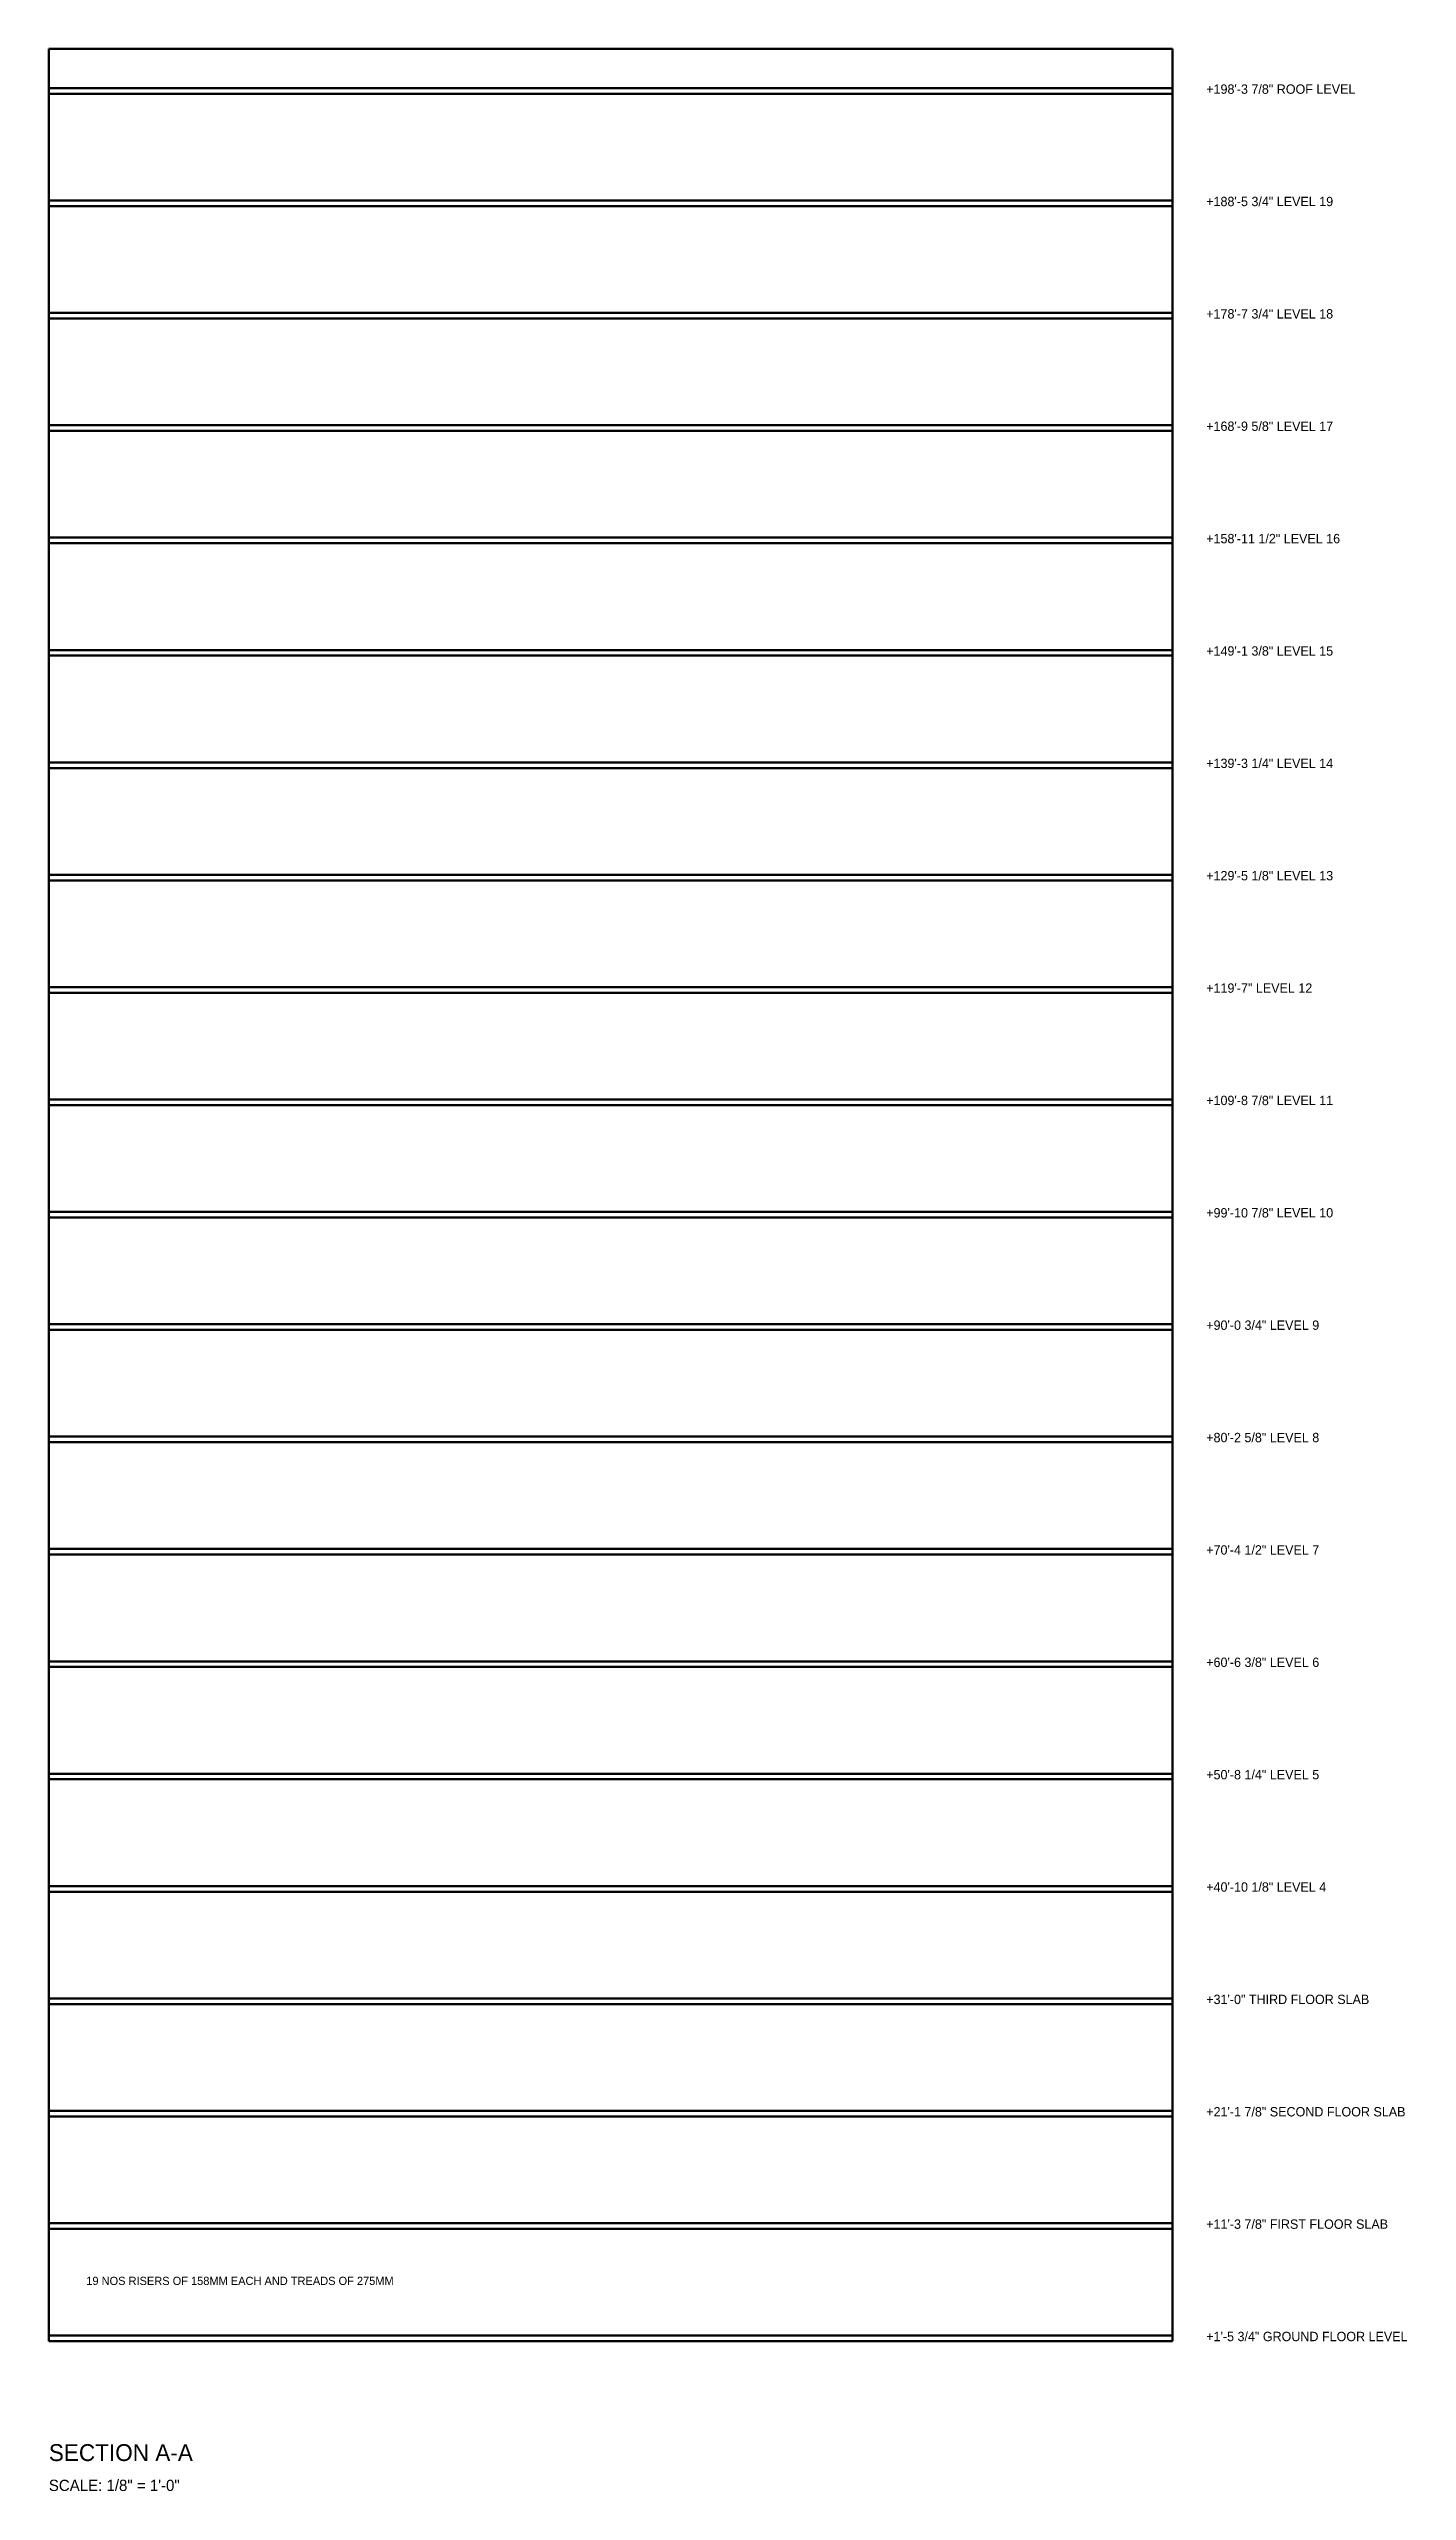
# Model space of a CAD drawing. Header units: inches. Extents: x -6 to 6388, y -158 to 2409.
# Drawn here: x 4961 to 6388, y -158 to 2409 of the extents above; entities that cross this region are included whole.
import ezdxf

# ---------------------------------------------------------------- set-up
doc = ezdxf.new("R2010")
doc.units = ezdxf.units.IN
doc.layers.add('TEXT', color=6, linetype='CONTINUOUS')
doc.layers.add('WALL', color=4, linetype='CONTINUOUS')

msp = doc.modelspace()

# ---------------------------------------------------------------- texts
at = {"layer": 'TEXT'}
for s, height, p in [('+198\'-3 7/8" ROOF LEVEL', 9.8425, (6177.1654, 2362.2047)), ('+188\'-5 3/4" LEVEL 19', 9.8425, (6177.1654, 2244.0945)), ('+178\'-7 3/4" LEVEL 18', 9.8425, (6177.1654, 2125.9843)), ('+168\'-9 5/8" LEVEL 17', 9.8425, (6177.1654, 2007.874)), ('+158\'-11 1/2" LEVEL 16', 9.8425, (6177.1654, 1889.7638)), ('+149\'-1 3/8" LEVEL 15', 9.8425, (6177.1654, 1771.6535)), ('+139\'-3 1/4" LEVEL 14', 9.8425, (6177.1654, 1653.5433)), ('+129\'-5 1/8" LEVEL 13', 9.8425, (6177.1654, 1535.4331)), ('+119\'-7" LEVEL 12', 9.8425, (6177.1654, 1417.3228)), ('+109\'-8 7/8" LEVEL 11', 9.8425, (6177.1654, 1299.2126)), ('+99\'-10 7/8" LEVEL 10', 9.8425, (6177.1654, 1181.1024)), ('+90\'-0 3/4" LEVEL 9', 9.8425, (6177.1654, 1062.9921)), ('+80\'-2 5/8" LEVEL 8', 9.8425, (6177.1654, 944.8819)), ('+70\'-4 1/2" LEVEL 7', 9.8425, (6177.1654, 826.7717)), ('+60\'-6 3/8" LEVEL 6', 9.8425, (6177.1654, 708.6614)), ('+50\'-8 1/4" LEVEL 5', 9.8425, (6177.1654, 590.5512)), ('+40\'-10 1/8" LEVEL 4', 9.8425, (6177.1654, 472.4409)), ('+31\'-0" THIRD FLOOR SLAB', 9.8425, (6177.1654, 354.3307)), ('+21\'-1 7/8" SECOND FLOOR SLAB', 9.8425, (6177.1654, 236.2205)), ('+11\'-3 7/8" FIRST FLOOR SLAB', 9.8425, (6177.1654, 118.1102)), ('19 NOS RISERS OF 158MM EACH AND TREADS OF 275MM', 8.6614, (5000, 59.0551)), ('+1\'-5 3/4" GROUND FLOOR LEVEL', 9.8425, (6177.1654, 0)), ('SECTION A-A', 17.7165, (4960.6299, -125.9843)), ('SCALE: 1/8" = 1\'-0"', 11.811, (4960.6299, -157.4803))]:
    msp.add_text(s, height=height, dxfattribs=at).set_placement(p)

# ---------------------------------------------------------------- linework, layer by layer
at = {"layer": 'WALL', "lineweight": 50}
for p, q in [((6141.7323, 2409.4488), (4960.6299, 2409.4488)), ((4960.6299, 2409.4488), (4960.6299, 0)), ((6141.7323, 0), (6141.7323, 2409.4488)), ((4960.6299, 2368.1102), (6141.7323, 2368.1102)), ((4960.6299, 2362.2047), (6141.7323, 2362.2047)), ((4960.6299, 2250), (6141.7323, 2250)), ((4960.6299, 2244.0945), (6141.7323, 2244.0945)), ((4960.6299, 2131.8898), (6141.7323, 2131.8898)), ((4960.6299, 2125.9843), (6141.7323, 2125.9843)), ((4960.6299, 2013.7795), (6141.7323, 2013.7795)), ((4960.6299, 2007.874), (6141.7323, 2007.874)), ((4960.6299, 1895.6693), (6141.7323, 1895.6693)), ((4960.6299, 1889.7638), (6141.7323, 1889.7638)), ((4960.6299, 1777.5591), (6141.7323, 1777.5591)), ((4960.6299, 1771.6535), (6141.7323, 1771.6535)), ((4960.6299, 1659.4488), (6141.7323, 1659.4488)), ((4960.6299, 1653.5433), (6141.7323, 1653.5433)), ((4960.6299, 1541.3386), (6141.7323, 1541.3386)), ((4960.6299, 1535.4331), (6141.7323, 1535.4331)), ((4960.6299, 1423.2283), (6141.7323, 1423.2283)), ((4960.6299, 1417.3228), (6141.7323, 1417.3228)), ((4960.6299, 1305.1181), (6141.7323, 1305.1181)), ((4960.6299, 1299.2126), (6141.7323, 1299.2126)), ((4960.6299, 1187.0079), (6141.7323, 1187.0079)), ((4960.6299, 1181.1024), (6141.7323, 1181.1024)), ((4960.6299, 1068.8976), (6141.7323, 1068.8976)), ((4960.6299, 1062.9921), (6141.7323, 1062.9921)), ((4960.6299, 950.7874), (6141.7323, 950.7874)), ((4960.6299, 944.8819), (6141.7323, 944.8819)), ((4960.6299, 832.6772), (6141.7323, 832.6772)), ((4960.6299, 826.7717), (6141.7323, 826.7717)), ((4960.6299, 714.5669), (6141.7323, 714.5669)), ((4960.6299, 708.6614), (6141.7323, 708.6614)), ((4960.6299, 596.4567), (6141.7323, 596.4567)), ((4960.6299, 590.5512), (6141.7323, 590.5512)), ((4960.6299, 478.3465), (6141.7323, 478.3465)), ((4960.6299, 472.4409), (6141.7323, 472.4409)), ((4960.6299, 360.2362), (6141.7323, 360.2362)), ((4960.6299, 354.3307), (6141.7323, 354.3307)), ((4960.6299, 242.126), (6141.7323, 242.126)), ((4960.6299, 236.2205), (6141.7323, 236.2205)), ((4960.6299, 124.0157), (6141.7323, 124.0157)), ((4960.6299, 118.1102), (6141.7323, 118.1102)), ((4960.6299, 5.9055), (6141.7323, 5.9055)), ((4960.6299, 0), (6141.7323, 0)), ((4960.6299, 0), (6141.7323, 0))]:
    msp.add_line(p, q, dxfattribs=at)

msp.set_redraw_order([(e.dxf.handle, doc.entitydb.next_handle()) for e in msp.query("TEXT MTEXT ATTDEF DIMENSION ARC_DIMENSION")])  # texts and dimensions are drawn at this point

doc.saveas('drawing.dxf')
